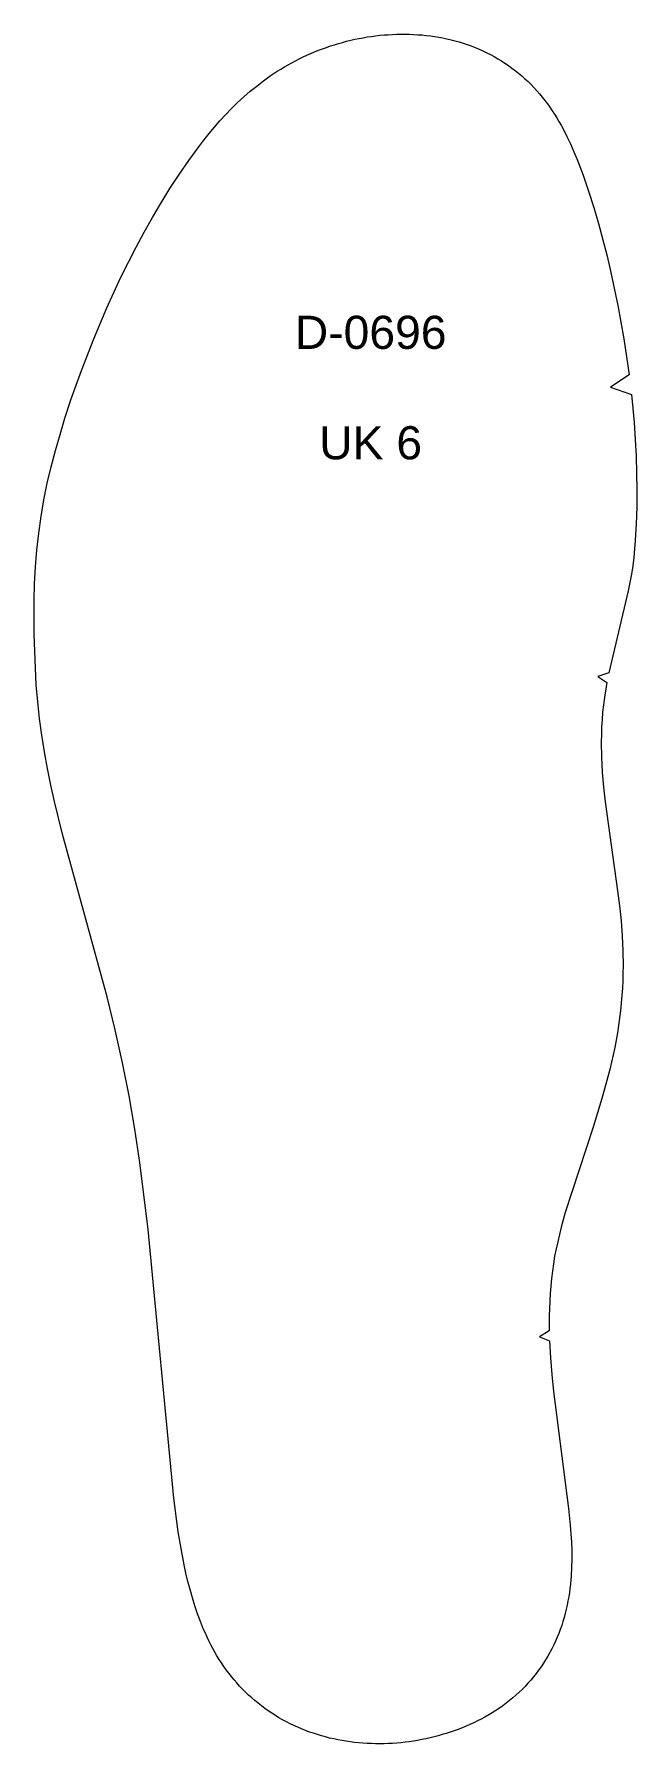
# Model space of a CAD drawing. Header units: millimetres. Extents: x -700 to 1195, y 156 to 469.
# Drawn here: x 639.2 to 730.2, y 211.1 to 469.2 of the extents above; entities that cross this region are included whole.
import ezdxf

# ---------------------------------------------------------------- set-up
doc = ezdxf.new("R2010")
doc.units = ezdxf.units.MM
doc.layers.add('___H_1', color=18, linetype='Continuous', true_color=0x000000)
doc.layers.add('DEFAULT', color=7, linetype='Continuous', true_color=0xffffff)
doc.styles.add('Arial Regular', font='arial.ttf')

msp = doc.modelspace()

# ---------------------------------------------------------------- texts
at = {"layer": '___H_1', "color": 3, "true_color": 0x00ff00, "insert": (690, 435), "char_height": 5, "width": 53.913, "attachment_point": 2, "style": 'Arial Regular'}
msp.add_mtext('\\P{\\fArial;D-0696}\\P\\P{\\fArial;UK 6}', dxfattribs=at)

# ---------------------------------------------------------------- linework, layer by layer
at = {"layer": 'DEFAULT', "color": 18, "lineweight": 5, "true_color": 0x000000}
msp.add_lwpolyline([(729.01, 417.75), (726.22, 415.9), (729.37, 414.77), (729.77, 410.54), (729.95, 408), (730.07, 405.46), (730.18, 400.36), (730.17, 397.82), (730.1, 395.27), (729.95, 392.73), (729.85, 391.46), (729.72, 390.19), (729.56, 388.92), (729.37, 387.67), (729.15, 386.41), (728.9, 385.16), (725.94, 372.77), (724.3, 372.23), (725.65, 371.3), (725.3, 369.06), (725.15, 367.94), (725.02, 366.82), (724.93, 365.69), (724.87, 364.56), (724.84, 363.43), (724.82, 362.3), (724.86, 360.04), (724.9, 358.9), (724.97, 357.78), (725.16, 355.52), (725.41, 353.27), (727.29, 339.83), (727.57, 337.58), (727.8, 335.33), (727.97, 333.07), (728.08, 330.81), (728.11, 328.55), (728.09, 327.42), (728.06, 326.29), (728, 325.16), (727.92, 324.03), (727.71, 321.78), (727.43, 319.53), (727.25, 318.41), (727.06, 317.3), (726.84, 316.19), (726.6, 315.08), (726.09, 312.88), (725.53, 310.69), (724.92, 308.51), (723.57, 304.18), (719.38, 291.27), (718.77, 289.09), (718.49, 287.99), (718.24, 286.89), (718, 285.79), (717.78, 284.68), (717.59, 283.56), (717.43, 282.44), (717.29, 281.32), (717.18, 280.19), (717.09, 279.06), (717.03, 277.93), (716.96, 275.67), (716.95, 273.41), (715.47, 272.53), (716.99, 271.91), (717.14, 269.37), (717.34, 266.83), (717.59, 264.29), (719.89, 246.61), (720.14, 244.07), (720.24, 242.8), (720.31, 241.53), (720.35, 240.26), (720.36, 238.98), (720.34, 237.71), (720.27, 236.44), (720.22, 235.8), (720.16, 235.17), (720.09, 234.54), (720, 233.91), (719.9, 233.28), (719.79, 232.65), (719.67, 232.03), (719.53, 231.4), (719.38, 230.79), (719.21, 230.17), (719.03, 229.56), (718.84, 228.95), (718.63, 228.35), (718.41, 227.76), (718.17, 227.17), (717.91, 226.58), (717.65, 226.01), (717.36, 225.44), (717.06, 224.87), (716.75, 224.32), (716.42, 223.77), (716.08, 223.24), (715.73, 222.71), (715.36, 222.19), (714.97, 221.68), (714.58, 221.18), (714.17, 220.7), (713.75, 220.22), (713.31, 219.75), (712.87, 219.3), (712.41, 218.86), (711.94, 218.43), (711.46, 218.01), (710.97, 217.61), (710.46, 217.22), (709.95, 216.84), (709.43, 216.47), (708.9, 216.12), (708.36, 215.78), (707.82, 215.45), (707.26, 215.13), (706.7, 214.83), (706.14, 214.54), (705.57, 214.26), (704.99, 213.99), (704.4, 213.74), (703.81, 213.5), (703.22, 213.27), (702.62, 213.05), (702.02, 212.84), (701.41, 212.65), (700.8, 212.47), (700.19, 212.29), (699.58, 212.13), (698.96, 211.99), (698.33, 211.85), (697.71, 211.72), (697.09, 211.61), (696.46, 211.5), (695.83, 211.41), (695.2, 211.33), (694.56, 211.26), (693.93, 211.2), (693.3, 211.15), (692.66, 211.12), (692.02, 211.1), (691.39, 211.09), (690.75, 211.09), (690.11, 211.11), (689.48, 211.14), (688.84, 211.18), (688.21, 211.23), (687.57, 211.3), (686.94, 211.37), (686.31, 211.47), (685.68, 211.57), (685.06, 211.69), (684.43, 211.82), (683.81, 211.96), (683.2, 212.12), (682.58, 212.29), (681.97, 212.47), (681.36, 212.67), (680.76, 212.87), (680.17, 213.1), (679.57, 213.33), (678.99, 213.58), (678.41, 213.84), (677.84, 214.12), (677.27, 214.41), (676.71, 214.72), (676.16, 215.03), (675.61, 215.36), (675.08, 215.71), (674.55, 216.06), (674.03, 216.43), (673.52, 216.81), (673.02, 217.21), (672.53, 217.61), (672.04, 218.03), (671.57, 218.45), (671.11, 218.89), (670.66, 219.34), (670.22, 219.8), (669.79, 220.27), (669.38, 220.75), (668.97, 221.24), (668.58, 221.75), (668.2, 222.26), (667.83, 222.77), (667.47, 223.3), (667.13, 223.84), (666.8, 224.38), (666.47, 224.93), (666.16, 225.48), (665.87, 226.05), (665.58, 226.62), (665.3, 227.19), (665.04, 227.77), (664.78, 228.35), (664.3, 229.53), (663.87, 230.73), (663.46, 231.94), (663.09, 233.15), (662.74, 234.38), (662.41, 235.61), (662.12, 236.85), (661.84, 238.09), (661.37, 240.59), (660.96, 243.11), (660.29, 248.16), (656.39, 288.73), (655.14, 298.85), (654.39, 303.89), (653.53, 308.91), (652.55, 313.91), (651.44, 318.88), (650.24, 323.83), (643.49, 348.4), (642.27, 353.34), (641.71, 355.83), (641.2, 358.33), (640.74, 360.83), (640.33, 363.35), (640, 365.87), (639.73, 368.4), (639.52, 370.94), (639.38, 373.49), (639.22, 378.58), (639.2, 383.68), (639.26, 386.22), (639.39, 388.77), (639.6, 391.3), (639.89, 393.84), (640.25, 396.36), (640.68, 398.87), (641.18, 401.37), (641.75, 403.85), (642.4, 406.31), (643.1, 408.76), (643.84, 411.2), (644.75, 413.97), (646.35, 418.42), (648.19, 423.17), (650.17, 427.86), (652.29, 432.49), (653.42, 434.78), (654.59, 437.04), (655.8, 439.29), (657.05, 441.5), (658.35, 443.69), (659.7, 445.86), (661.1, 447.98), (662.55, 450.08), (664.04, 452.15), (664.81, 453.16), (665.6, 454.16), (666.42, 455.14), (667.25, 456.1), (668.11, 457.04), (669, 457.95), (669.91, 458.84), (670.84, 459.71), (671.8, 460.55), (672.79, 461.35), (673.8, 462.13), (674.84, 462.87), (675.9, 463.57), (676.44, 463.91), (676.98, 464.23), (677.54, 464.55), (678.09, 464.86), (678.66, 465.16), (679.22, 465.45), (679.8, 465.73), (680.37, 465.99), (680.96, 466.25), (681.54, 466.5), (682.13, 466.74), (682.73, 466.96), (683.33, 467.18), (683.93, 467.39), (684.54, 467.58), (685.15, 467.77), (685.76, 467.94), (686.37, 468.1), (686.99, 468.26), (687.61, 468.4), (688.24, 468.52), (688.86, 468.64), (689.49, 468.75), (690.12, 468.84), (690.75, 468.93), (691.39, 469), (692.02, 469.06), (692.66, 469.1), (693.29, 469.14), (693.93, 469.16), (694.56, 469.17), (695.2, 469.17), (695.84, 469.16), (696.47, 469.13), (697.11, 469.1), (697.75, 469.05), (698.38, 468.98), (699.01, 468.91), (699.64, 468.82), (700.27, 468.72), (700.9, 468.6), (701.52, 468.47), (702.14, 468.33), (702.76, 468.17), (703.37, 468), (703.98, 467.81), (704.58, 467.61), (705.18, 467.39), (705.78, 467.16), (706.36, 466.92), (706.94, 466.65), (707.52, 466.38), (708.08, 466.09), (708.64, 465.78), (709.19, 465.47), (709.74, 465.13), (710.27, 464.79), (710.8, 464.43), (711.32, 464.06), (711.83, 463.67), (712.32, 463.28), (712.81, 462.87), (713.29, 462.45), (713.76, 462.02), (714.21, 461.57), (714.66, 461.11), (715.09, 460.64), (715.51, 460.17), (715.91, 459.68), (716.31, 459.18), (716.69, 458.67), (717.06, 458.15), (717.42, 457.62), (717.77, 457.09), (718.1, 456.55), (718.43, 456), (718.74, 455.44), (719.04, 454.88), (719.62, 453.75), (720.16, 452.6), (720.68, 451.43), (721.16, 450.25), (722.06, 447.87), (722.89, 445.46), (723.67, 443.03), (724.39, 440.59), (725.06, 438.13), (725.69, 435.66), (726.28, 433.19), (727.33, 428.2), (728.22, 423.18)], close=True, dxfattribs=at)

msp.set_redraw_order([(e.dxf.handle, doc.entitydb.next_handle()) for e in msp.query("TEXT MTEXT ATTDEF DIMENSION ARC_DIMENSION")])  # texts and dimensions are drawn at this point

doc.saveas('drawing.dxf')
